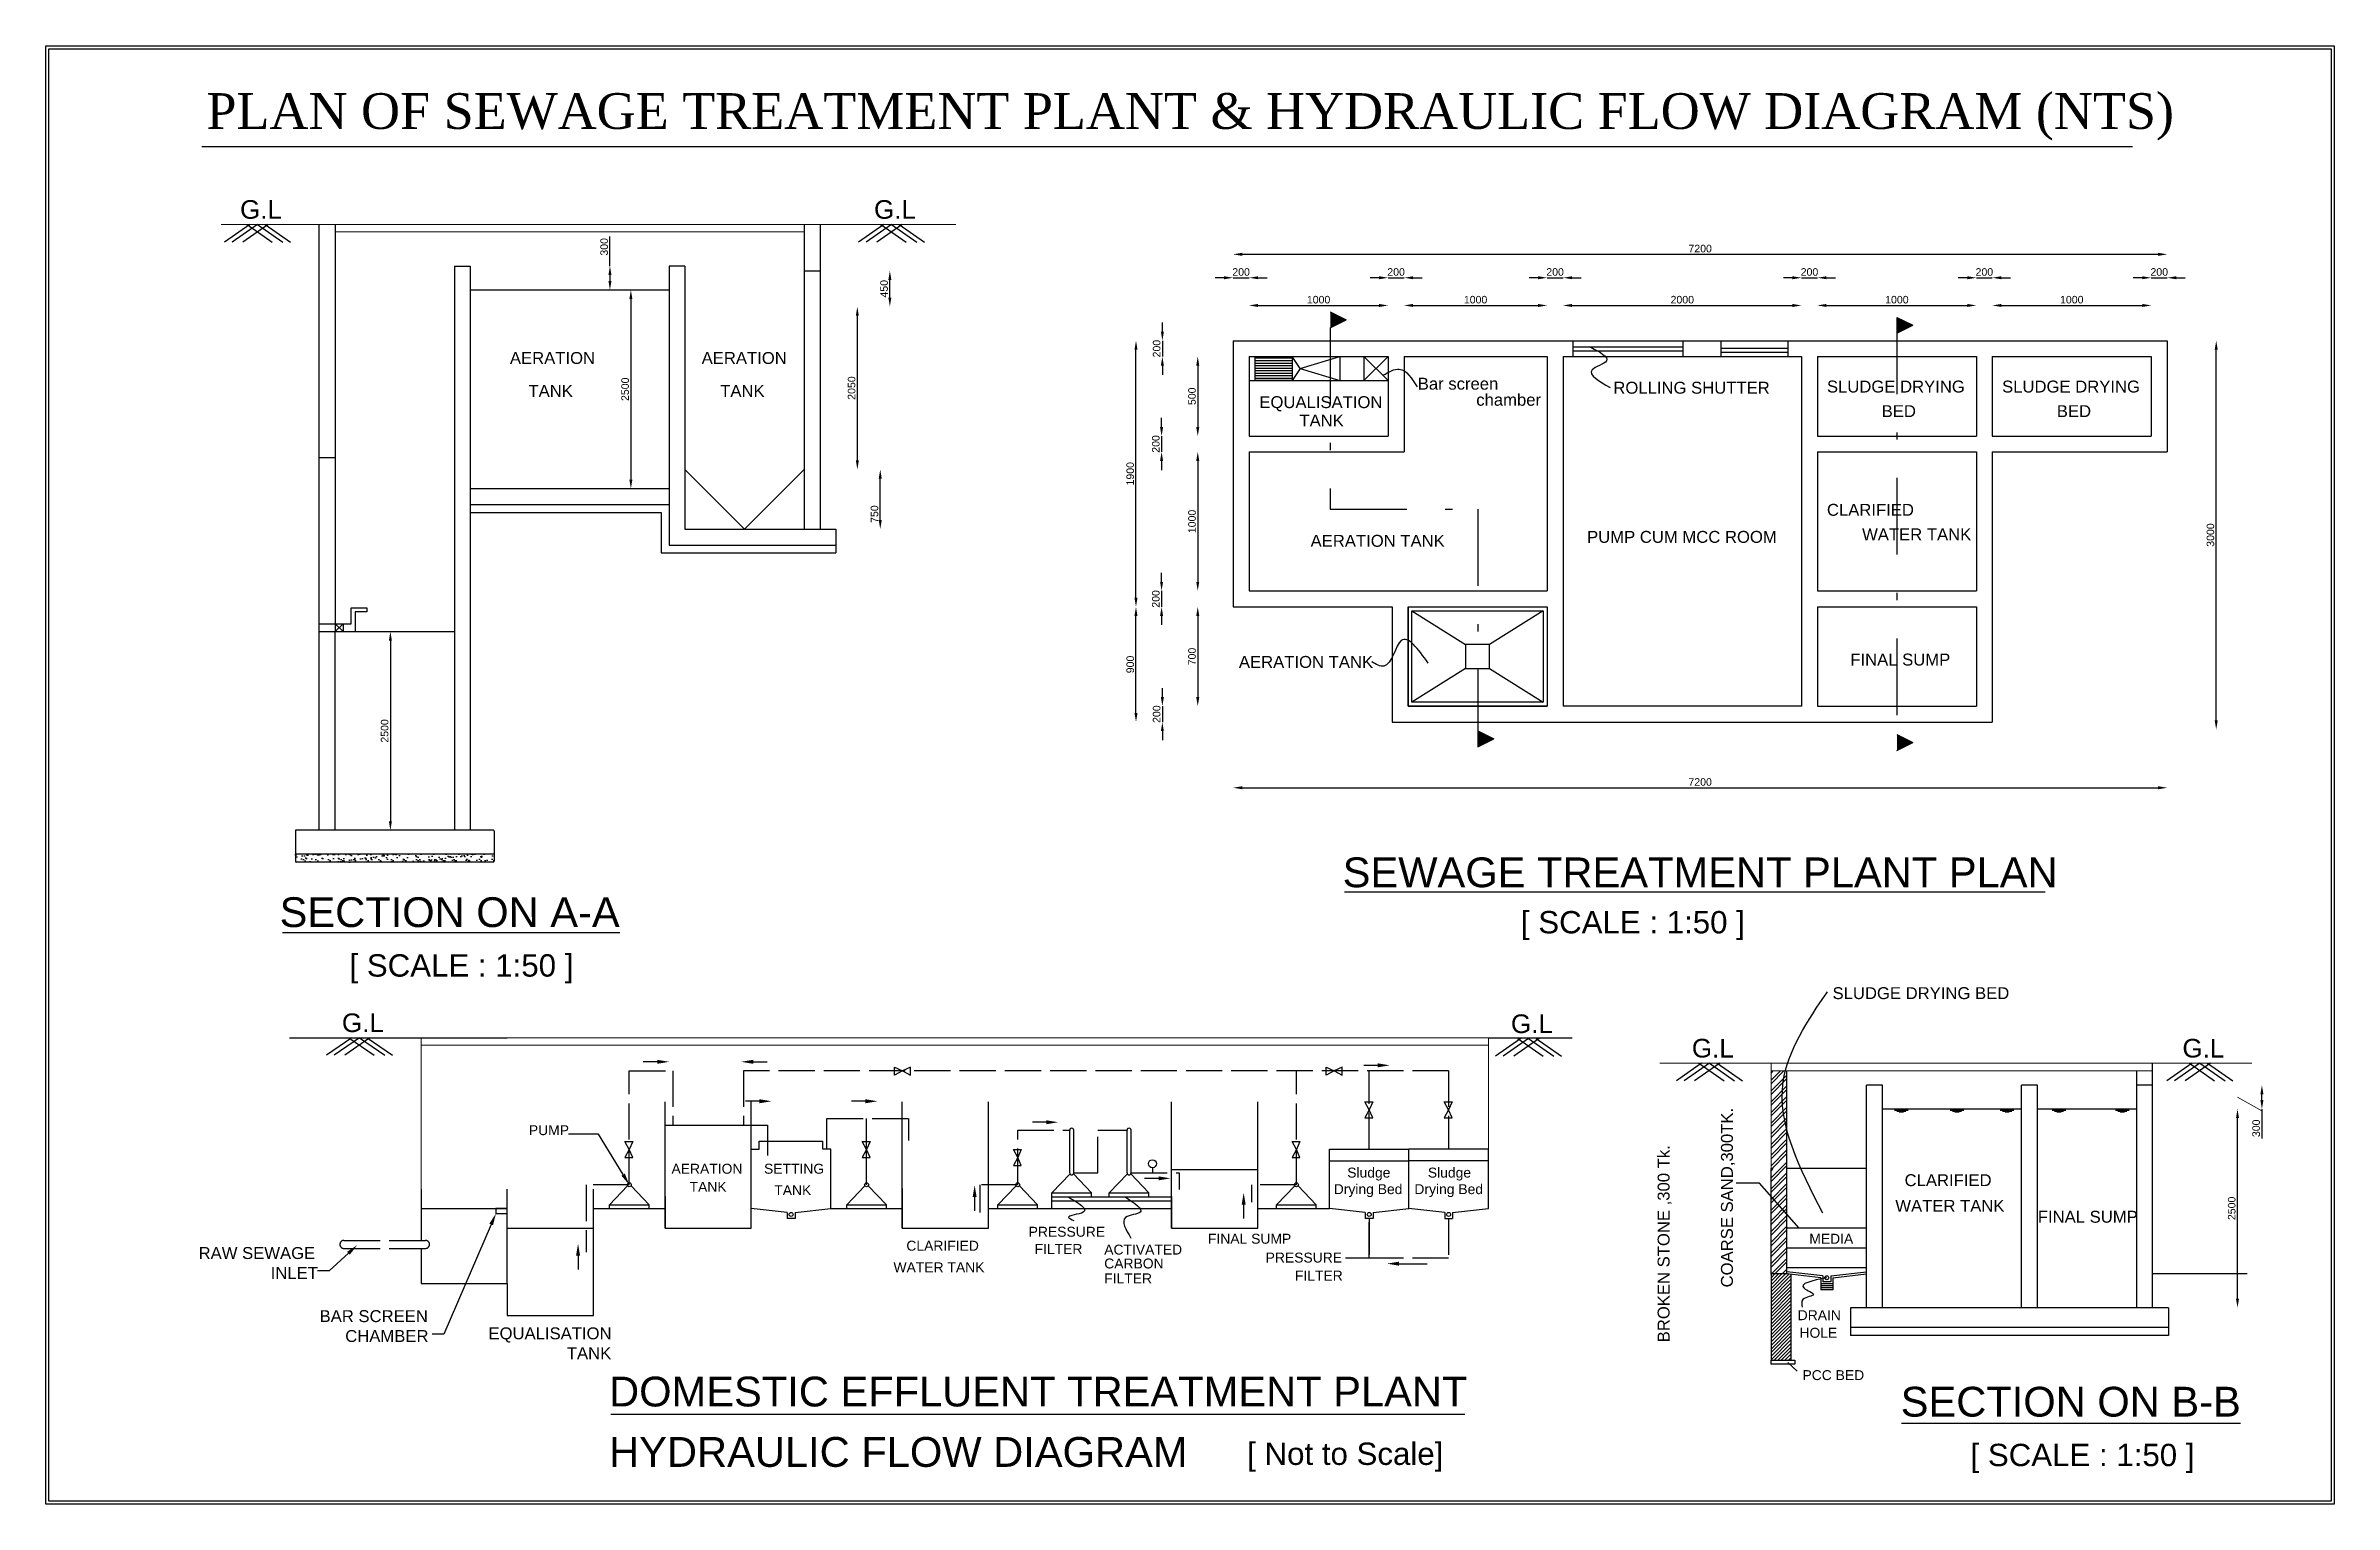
# Model space of a CAD drawing. Header units: metres. Extents: x 3396 to 3562, y 2179 to 2331.
# Drawn here: x 3463.46 to 3495.23, y 2230.95 to 2251.2 of the extents above; entities that cross this region are included whole.
import ezdxf

# ---------------------------------------------------------------- set-up
doc = ezdxf.new("R2010")
doc.units = ezdxf.units.M
doc.header["$PDMODE"] = 34
doc.linetypes.add('ACAD_ISO02W100', pattern=[15, 12, -3])
doc.linetypes.add('DASHDOTX2', pattern=[50.8, 25.4, -12.7, 0, -12.7])
doc.layers.add('text', color=7, linetype='Continuous', lineweight=5)
doc.styles.add('2', font='arial.ttf')
doc.styles.get("Standard").update_dxf_attribs({"font": 'arial.ttf'})
doc.styles.add('TIMES', font='times.ttf')
doc.dimstyles.new('ISO-25', dxfattribs={"dimtxt": 2.5, "dimasz": 2.5, "dimexe": 1.25, "dimexo": 0.625, "dimtad": 1, "dimtxsty": 'Standard', "dimcen": 2.5, "dimadec": 0, "dimazin": 0, "dimtfac": 1, "dimtmove": 0, "dimatfit": 3, "dimfxl": 0, "dimarcsym": 0})

# ---------------------------------------------------------------- blocks, each defined once
blk = doc.blocks.new('*D172')
at = {"color": 0, "lineweight": -2}
blk.add_line((53094.52, -911.53), (53094.52, -851.7), dxfattribs=at)
at = {"color": 0, "ltscale": 2}
for points in [[(53095.02, -851.7), (53094.02, -851.7), (53094.52, -848.7)], [(53094.02, -911.53), (53095.02, -911.53), (53094.52, -914.53)]]:
    blk.add_solid(points, dxfattribs=at)
at = {"layer": 'Defpoints', "color": 0}
for p in [(53090.93, -848.7), (53094.52, -848.7), (53090.93, -914.53)]:
    blk.add_point(p, dxfattribs=at)
at = {"color": 0, "lineweight": 25, "ltscale": 2, "insert": (53092.62, -881.61), "char_height": 2.5, "attachment_point": 5, "rotation": 90}
blk.add_mtext('2500', dxfattribs=at)
blk = doc.blocks.new('*D173')
at = {"color": 0, "lineweight": -2}
for p, q in [((53102.61, -845.7), (53102.61, -843.8)), ((53102.61, -848.7), (53102.61, -858.46))]:
    blk.add_line(p, q, dxfattribs=at)
at = {"color": 0, "ltscale": 2}
for points in [[(53103.11, -843.8), (53102.11, -843.8), (53102.61, -840.8)], [(53102.11, -845.7), (53103.11, -845.7), (53102.61, -848.7)]]:
    blk.add_solid(points, dxfattribs=at)
at = {"layer": 'Defpoints', "color": 0}
for p in [(53090.93, -840.8), (53102.61, -840.8), (53090.93, -848.7)]:
    blk.add_point(p, dxfattribs=at)
at = {"color": 0, "lineweight": 25, "ltscale": 2, "insert": (53100.71, -855.08), "char_height": 2.5, "attachment_point": 5, "rotation": 90}
blk.add_mtext('300', dxfattribs=at)
blk = doc.blocks.new('*D174')
at = {"color": 0, "lineweight": -2}
for p, q in [((52758.83, -573.22), (52755.83, -573.22)), ((52761.83, -573.22), (52767.1, -573.22)), ((52770.1, -573.22), (52773.1, -573.22))]:
    blk.add_line(p, q, dxfattribs=at)
at = {"color": 0, "ltscale": 2}
for points in [[(52758.83, -573.72), (52758.83, -572.72), (52761.83, -573.22)], [(52770.1, -572.72), (52770.1, -573.72), (52767.1, -573.22)]]:
    blk.add_solid(points, dxfattribs=at)
at = {"layer": 'Defpoints', "color": 0}
for p in [(52767.1, -573.22), (52761.83, -587.95), (52767.1, -588.16)]:
    blk.add_point(p, dxfattribs=at)
at = {"color": 0, "lineweight": 25, "ltscale": 2, "insert": (52764.47, -571.32), "char_height": 2.5, "attachment_point": 5}
blk.add_mtext('200', dxfattribs=at)
blk = doc.blocks.new('*D175')
at = {"color": 0, "lineweight": -2}
blk.add_line((52637.35, -633.77), (52637.35, -585.79), dxfattribs=at)
at = {"color": 0, "ltscale": 2}
for points in [[(52637.85, -585.79), (52636.85, -585.79), (52637.35, -582.79)], [(52636.85, -633.77), (52637.85, -633.77), (52637.35, -636.77)]]:
    blk.add_solid(points, dxfattribs=at)
at = {"layer": 'Defpoints', "color": 0}
for p in [(52632.1, -582.79), (52637.35, -582.79), (52632.1, -636.77)]:
    blk.add_point(p, dxfattribs=at)
at = {"color": 0, "lineweight": 25, "ltscale": 2, "insert": (52635.45, -609.78), "char_height": 2.5, "attachment_point": 5, "rotation": 90}
blk.add_mtext('2050', dxfattribs=at)
blk = doc.blocks.new('*D176')
at = {"color": 0, "lineweight": -2}
blk.add_line((52562.34, -580.26), (52562.34, -640.09), dxfattribs=at)
at = {"color": 0, "ltscale": 2}
for points in [[(52562.84, -580.26), (52561.84, -580.26), (52562.34, -577.26)], [(52561.84, -640.09), (52562.84, -640.09), (52562.34, -643.09)]]:
    blk.add_solid(points, dxfattribs=at)
at = {"layer": 'Defpoints', "color": 0}
for p in [(52580.75, -577.26), (52562.34, -643.09), (52580.75, -643.09)]:
    blk.add_point(p, dxfattribs=at)
at = {"color": 0, "lineweight": 25, "ltscale": 2, "insert": (52560.44, -610.18), "char_height": 2.5, "attachment_point": 5, "rotation": 90}
blk.add_mtext('2500', dxfattribs=at)
blk = doc.blocks.new('*D177')
at = {"color": 0, "lineweight": -2}
blk.add_line((52764.83, -742.23), (53068.23, -742.23), dxfattribs=at)
at = {"color": 0, "ltscale": 2}
for points in [[(52764.83, -741.73), (52764.83, -742.73), (52761.83, -742.23)], [(53068.23, -742.73), (53068.23, -741.73), (53071.23, -742.23)]]:
    blk.add_solid(points, dxfattribs=at)
at = {"layer": 'Defpoints', "color": 0}
for p in [(53071.23, -742.23), (52761.83, -745.91), (53071.23, -745.91)]:
    blk.add_point(p, dxfattribs=at)
at = {"color": 0, "lineweight": 25, "ltscale": 2, "insert": (52916.53, -740.33), "char_height": 2.5, "attachment_point": 5}
blk.add_mtext('7200', dxfattribs=at)
blk = doc.blocks.new('*D178')
at = {"color": 0, "lineweight": -2}
blk.add_line((52821.45, -582.4), (52862.84, -582.4), dxfattribs=at)
at = {"color": 0, "ltscale": 2}
for points in [[(52821.45, -581.9), (52821.45, -582.9), (52818.45, -582.4)], [(52862.84, -582.9), (52862.84, -581.9), (52865.84, -582.4)]]:
    blk.add_solid(points, dxfattribs=at)
at = {"layer": 'Defpoints', "color": 0}
for p in [(52865.84, -582.4), (52818.45, -588.16), (52865.84, -588.16)]:
    blk.add_point(p, dxfattribs=at)
at = {"color": 0, "lineweight": 25, "ltscale": 2, "insert": (52842.14, -580.5), "char_height": 2.5, "attachment_point": 5}
blk.add_mtext('1000', dxfattribs=at)
blk = doc.blocks.new('*D179')
at = {"color": 0, "lineweight": -2}
blk.add_line((52750.11, -685.28), (52750.11, -712.2), dxfattribs=at)
at = {"color": 0, "ltscale": 2}
for points in [[(52750.61, -685.28), (52749.61, -685.28), (52750.11, -682.28)], [(52749.61, -712.2), (52750.61, -712.2), (52750.11, -715.2)]]:
    blk.add_solid(points, dxfattribs=at)
at = {"layer": 'Defpoints', "color": 0}
for p in [(52753.18, -682.28), (52750.11, -715.2), (52753.43, -715.2)]:
    blk.add_point(p, dxfattribs=at)
at = {"color": 0, "lineweight": 25, "ltscale": 2, "insert": (52748.21, -698.74), "char_height": 2.5, "attachment_point": 5, "rotation": 90}
blk.add_mtext('700', dxfattribs=at)
blk = doc.blocks.new('*D180')
at = {"color": 0, "lineweight": -2}
blk.add_line((52729.65, -717.46), (52729.65, -685.28), dxfattribs=at)
at = {"color": 0, "ltscale": 2}
for points in [[(52730.15, -685.28), (52729.15, -685.28), (52729.65, -682.28)], [(52729.15, -717.46), (52730.15, -717.46), (52729.65, -720.46)]]:
    blk.add_solid(points, dxfattribs=at)
at = {"layer": 'Defpoints', "color": 0}
for p in [(52729.65, -682.28), (52733.69, -682.28), (52733.69, -720.46)]:
    blk.add_point(p, dxfattribs=at)
at = {"color": 0, "lineweight": 25, "ltscale": 2, "insert": (52727.75, -701.37), "char_height": 2.5, "attachment_point": 5, "rotation": 90}
blk.add_mtext('900', dxfattribs=at)
blk = doc.blocks.new('*D181')
at = {"color": 0, "lineweight": -2}
blk.add_line((52729.65, -679.28), (52729.65, -597.07), dxfattribs=at)
at = {"color": 0, "ltscale": 2}
for points in [[(52730.15, -597.07), (52729.15, -597.07), (52729.65, -594.07)], [(52729.15, -679.28), (52730.15, -679.28), (52729.65, -682.28)]]:
    blk.add_solid(points, dxfattribs=at)
at = {"layer": 'Defpoints', "color": 0}
for p in [(52729.65, -594.07), (52733.69, -594.07), (52733.69, -682.28)]:
    blk.add_point(p, dxfattribs=at)
at = {"color": 0, "lineweight": 25, "ltscale": 2, "insert": (52727.75, -638.18), "char_height": 2.5, "attachment_point": 5, "rotation": 90}
blk.add_mtext('1900', dxfattribs=at)
blk = doc.blocks.new('*D182')
at = {"color": 0, "lineweight": -2}
blk.add_line((52482.67, -693.49), (52482.67, -753.32), dxfattribs=at)
at = {"color": 0, "ltscale": 2}
for points in [[(52483.17, -693.49), (52482.17, -693.49), (52482.67, -690.49)], [(52482.17, -753.32), (52483.17, -753.32), (52482.67, -756.32)]]:
    blk.add_solid(points, dxfattribs=at)
at = {"layer": 'Defpoints', "color": 0}
for p in [(52497.72, -690.49), (52482.67, -756.32), (52497.72, -756.32)]:
    blk.add_point(p, dxfattribs=at)
at = {"color": 0, "lineweight": 25, "ltscale": 2, "insert": (52480.77, -723.4), "char_height": 2.5, "attachment_point": 5, "rotation": 90}
blk.add_mtext('2500', dxfattribs=at)
blk = doc.blocks.new('*D183')
at = {"color": 0, "lineweight": -2}
for p, q in [((52738.39, -712.2), (52738.39, -709.2)), ((52738.39, -715.2), (52738.39, -720.46)), ((52738.39, -723.46), (52738.39, -726.46))]:
    blk.add_line(p, q, dxfattribs=at)
at = {"color": 0, "ltscale": 2}
for points in [[(52737.89, -712.2), (52738.89, -712.2), (52738.39, -715.2)], [(52738.89, -723.46), (52737.89, -723.46), (52738.39, -720.46)]]:
    blk.add_solid(points, dxfattribs=at)
at = {"layer": 'Defpoints', "color": 0}
for p in [(52753.43, -715.2), (52738.39, -720.46), (52753.43, -720.46)]:
    blk.add_point(p, dxfattribs=at)
at = {"color": 0, "lineweight": 25, "ltscale": 2, "insert": (52736.49, -717.83), "char_height": 2.5, "attachment_point": 5, "rotation": 90}
blk.add_mtext('200', dxfattribs=at)
blk = doc.blocks.new('*D184')
at = {"color": 0, "lineweight": -2}
blk.add_line((52750.11, -602.34), (52750.11, -622.67), dxfattribs=at)
at = {"color": 0, "ltscale": 2}
for points in [[(52750.61, -602.34), (52749.61, -602.34), (52750.11, -599.34)], [(52749.61, -622.67), (52750.61, -622.67), (52750.11, -625.67)]]:
    blk.add_solid(points, dxfattribs=at)
at = {"layer": 'Defpoints', "color": 0}
for p in [(52753.38, -599.34), (52750.11, -625.67), (52753.18, -625.67)]:
    blk.add_point(p, dxfattribs=at)
at = {"color": 0, "lineweight": 25, "ltscale": 2, "insert": (52748.21, -612.5), "char_height": 2.5, "attachment_point": 5, "rotation": 90}
blk.add_mtext('500', dxfattribs=at)
blk = doc.blocks.new('*D185')
at = {"color": 0, "lineweight": -2}
blk.add_line((52644.94, -653.52), (52644.94, -639.77), dxfattribs=at)
at = {"color": 0, "ltscale": 2}
for points in [[(52645.44, -639.77), (52644.44, -639.77), (52644.94, -636.77)], [(52644.44, -653.52), (52645.44, -653.52), (52644.94, -656.52)]]:
    blk.add_solid(points, dxfattribs=at)
at = {"layer": 'Defpoints', "color": 0}
for p in [(52632.1, -636.77), (52644.94, -636.77), (52632.1, -656.52)]:
    blk.add_point(p, dxfattribs=at)
at = {"color": 0, "lineweight": 25, "ltscale": 2, "insert": (52643.04, -651.55), "char_height": 2.5, "attachment_point": 5, "rotation": 90}
blk.add_mtext('750', dxfattribs=at)
blk = doc.blocks.new('*D186')
at = {"color": 0, "lineweight": -2}
blk.add_line((52750.11, -633.93), (52750.11, -674.02), dxfattribs=at)
at = {"color": 0, "ltscale": 2}
for points in [[(52750.61, -633.93), (52749.61, -633.93), (52750.11, -630.93)], [(52749.61, -674.02), (52750.61, -674.02), (52750.11, -677.02)]]:
    blk.add_solid(points, dxfattribs=at)
at = {"layer": 'Defpoints', "color": 0}
for p in [(52753.18, -630.93), (52750.11, -677.02), (52753.18, -677.02)]:
    blk.add_point(p, dxfattribs=at)
at = {"color": 0, "lineweight": 25, "ltscale": 2, "insert": (52748.21, -653.98), "char_height": 2.5, "attachment_point": 5, "rotation": 90}
blk.add_mtext('1000', dxfattribs=at)
blk = doc.blocks.new('*D187')
at = {"color": 0, "lineweight": -2}
blk.add_line((52770.1, -582.4), (52810.18, -582.4), dxfattribs=at)
at = {"color": 0, "ltscale": 2}
for points in [[(52770.1, -581.9), (52770.1, -582.9), (52767.1, -582.4)], [(52810.18, -582.9), (52810.18, -581.9), (52813.18, -582.4)]]:
    blk.add_solid(points, dxfattribs=at)
at = {"layer": 'Defpoints', "color": 0}
for p in [(52813.18, -582.4), (52767.1, -588.16), (52813.18, -588.16)]:
    blk.add_point(p, dxfattribs=at)
at = {"color": 0, "lineweight": 25, "ltscale": 2, "insert": (52790.14, -580.5), "char_height": 2.5, "attachment_point": 5}
blk.add_mtext('1000', dxfattribs=at)
blk = doc.blocks.new('*D188')
at = {"color": 0, "lineweight": -2}
blk.add_line((53087.47, -719.9), (53087.47, -597.07), dxfattribs=at)
at = {"color": 0, "ltscale": 2}
for points in [[(53087.97, -597.07), (53086.97, -597.07), (53087.47, -594.07)], [(53086.97, -719.9), (53087.97, -719.9), (53087.47, -722.9)]]:
    blk.add_solid(points, dxfattribs=at)
at = {"layer": 'Defpoints', "color": 0}
for p in [(53087.47, -594.07), (53091.51, -594.07), (53091.51, -722.9)]:
    blk.add_point(p, dxfattribs=at)
at = {"color": 0, "lineweight": 25, "ltscale": 2, "insert": (53085.57, -658.48), "char_height": 2.5, "attachment_point": 5, "rotation": 90}
blk.add_mtext('3000', dxfattribs=at)
blk = doc.blocks.new('*D189')
at = {"color": 0, "lineweight": -2}
blk.add_line((53016.3, -582.4), (53062.97, -582.4), dxfattribs=at)
at = {"color": 0, "ltscale": 2}
for points in [[(53016.3, -581.9), (53016.3, -582.9), (53013.3, -582.4)], [(53062.97, -582.9), (53062.97, -581.9), (53065.97, -582.4)]]:
    blk.add_solid(points, dxfattribs=at)
at = {"layer": 'Defpoints', "color": 0}
for p in [(53065.97, -582.4), (53013.3, -588.16), (53065.97, -588.16)]:
    blk.add_point(p, dxfattribs=at)
at = {"color": 0, "lineweight": 25, "ltscale": 2, "insert": (53039.63, -580.5), "char_height": 2.5, "attachment_point": 5}
blk.add_mtext('1000', dxfattribs=at)
blk = doc.blocks.new('*D190')
at = {"color": 0, "lineweight": -2}
blk.add_line((52874.11, -582.4), (52947.11, -582.4), dxfattribs=at)
at = {"color": 0, "ltscale": 2}
for points in [[(52874.11, -581.9), (52874.11, -582.9), (52871.11, -582.4)], [(52947.11, -582.9), (52947.11, -581.9), (52950.11, -582.4)]]:
    blk.add_solid(points, dxfattribs=at)
at = {"layer": 'Defpoints', "color": 0}
for p in [(52950.11, -582.4), (52871.11, -588.16), (52950.11, -588.16)]:
    blk.add_point(p, dxfattribs=at)
at = {"color": 0, "lineweight": 25, "ltscale": 2, "insert": (52910.61, -580.5), "char_height": 2.5, "attachment_point": 5}
blk.add_mtext('2000', dxfattribs=at)
blk = doc.blocks.new('*D191')
at = {"color": 0, "lineweight": -2}
blk.add_line((52958.37, -582.4), (53005.04, -582.4), dxfattribs=at)
at = {"color": 0, "ltscale": 2}
for points in [[(52958.37, -581.9), (52958.37, -582.9), (52955.37, -582.4)], [(53005.04, -582.9), (53005.04, -581.9), (53008.04, -582.4)]]:
    blk.add_solid(points, dxfattribs=at)
at = {"layer": 'Defpoints', "color": 0}
for p in [(53008.04, -582.4), (52955.37, -588.16), (53008.04, -588.16)]:
    blk.add_point(p, dxfattribs=at)
at = {"color": 0, "lineweight": 25, "ltscale": 2, "insert": (52981.7, -580.5), "char_height": 2.5, "attachment_point": 5}
blk.add_mtext('1000', dxfattribs=at)
blk = doc.blocks.new('*D192')
at = {"color": 0, "lineweight": -2}
blk.add_line((52764.83, -565.46), (53068.23, -565.46), dxfattribs=at)
at = {"color": 0, "ltscale": 2}
for points in [[(52764.83, -564.96), (52764.83, -565.96), (52761.83, -565.46)], [(53068.23, -565.96), (53068.23, -564.96), (53071.23, -565.46)]]:
    blk.add_solid(points, dxfattribs=at)
at = {"layer": 'Defpoints', "color": 0}
for p in [(53071.23, -565.46), (52761.83, -569.14), (53071.23, -569.14)]:
    blk.add_point(p, dxfattribs=at)
at = {"color": 0, "lineweight": 25, "ltscale": 2, "insert": (52916.53, -563.56), "char_height": 2.5, "attachment_point": 5}
blk.add_mtext('7200', dxfattribs=at)
blk = doc.blocks.new('*D193')
at = {"color": 0, "lineweight": -2}
blk.add_line((52648.12, -579.79), (52648.12, -573.94), dxfattribs=at)
at = {"color": 0, "ltscale": 2}
for points in [[(52648.62, -573.94), (52647.62, -573.94), (52648.12, -570.94)], [(52647.62, -579.79), (52648.62, -579.79), (52648.12, -582.79)]]:
    blk.add_solid(points, dxfattribs=at)
at = {"layer": 'Defpoints', "color": 0}
for p in [(52632.1, -570.94), (52648.12, -570.94), (52632.1, -582.79)]:
    blk.add_point(p, dxfattribs=at)
at = {"color": 0, "lineweight": 25, "ltscale": 2, "insert": (52646.22, -576.87), "char_height": 2.5, "attachment_point": 5, "rotation": 90}
blk.add_mtext('450', dxfattribs=at)
blk = doc.blocks.new('*D194')
at = {"color": 0, "lineweight": -2}
for p, q in [((52555.4, -569.36), (52555.4, -559.6)), ((52555.4, -572.36), (52555.4, -574.26))]:
    blk.add_line(p, q, dxfattribs=at)
at = {"color": 0, "ltscale": 2}
for points in [[(52555.9, -572.36), (52554.9, -572.36), (52555.4, -569.36)], [(52554.9, -574.26), (52555.9, -574.26), (52555.4, -577.26)]]:
    blk.add_solid(points, dxfattribs=at)
at = {"layer": 'Defpoints', "color": 0}
for p in [(52580.75, -569.36), (52555.4, -577.26), (52580.75, -577.26)]:
    blk.add_point(p, dxfattribs=at)
at = {"color": 0, "lineweight": 25, "ltscale": 2, "insert": (52553.49, -562.98), "char_height": 2.5, "attachment_point": 5, "rotation": 90}
blk.add_mtext('300', dxfattribs=at)
blk = doc.blocks.new('*D195')
at = {"color": 0, "lineweight": -2}
for p, q in [((52738.13, -674.02), (52738.13, -671.02)), ((52738.13, -677.02), (52738.13, -682.28)), ((52738.13, -685.28), (52738.13, -688.28))]:
    blk.add_line(p, q, dxfattribs=at)
at = {"color": 0, "ltscale": 2}
for points in [[(52737.63, -674.02), (52738.63, -674.02), (52738.13, -677.02)], [(52738.63, -685.28), (52737.63, -685.28), (52738.13, -682.28)]]:
    blk.add_solid(points, dxfattribs=at)
at = {"layer": 'Defpoints', "color": 0}
for p in [(52753.18, -677.02), (52738.13, -682.28), (52753.18, -682.28)]:
    blk.add_point(p, dxfattribs=at)
at = {"color": 0, "lineweight": 25, "ltscale": 2, "insert": (52736.23, -679.65), "char_height": 2.5, "attachment_point": 5, "rotation": 90}
blk.add_mtext('200', dxfattribs=at)
blk = doc.blocks.new('*D196')
at = {"color": 0, "lineweight": -2}
for p, q in [((52738.13, -622.67), (52738.13, -619.67)), ((52738.13, -625.67), (52738.13, -630.93)), ((52738.13, -633.93), (52738.13, -636.93))]:
    blk.add_line(p, q, dxfattribs=at)
at = {"color": 0, "ltscale": 2}
for points in [[(52737.63, -622.67), (52738.63, -622.67), (52738.13, -625.67)], [(52738.63, -633.93), (52737.63, -633.93), (52738.13, -630.93)]]:
    blk.add_solid(points, dxfattribs=at)
at = {"layer": 'Defpoints', "color": 0}
for p in [(52753.18, -625.67), (52738.13, -630.93), (52753.18, -630.93)]:
    blk.add_point(p, dxfattribs=at)
at = {"color": 0, "lineweight": 25, "ltscale": 2, "insert": (52736.23, -628.3), "char_height": 2.5, "attachment_point": 5, "rotation": 90}
blk.add_mtext('200', dxfattribs=at)
blk = doc.blocks.new('*D197')
at = {"color": 0, "lineweight": -2}
for p, q in [((52738.39, -591.07), (52738.39, -588.07)), ((52738.39, -594.07), (52738.39, -599.34)), ((52738.39, -602.34), (52738.39, -605.34))]:
    blk.add_line(p, q, dxfattribs=at)
at = {"color": 0, "ltscale": 2}
for points in [[(52737.89, -591.07), (52738.89, -591.07), (52738.39, -594.07)], [(52738.89, -602.34), (52737.89, -602.34), (52738.39, -599.34)]]:
    blk.add_solid(points, dxfattribs=at)
at = {"layer": 'Defpoints', "color": 0}
for p in [(52753.43, -594.07), (52738.39, -599.34), (52753.43, -599.34)]:
    blk.add_point(p, dxfattribs=at)
at = {"color": 0, "lineweight": 25, "ltscale": 2, "insert": (52736.49, -596.7), "char_height": 2.5, "attachment_point": 5, "rotation": 90}
blk.add_mtext('200', dxfattribs=at)
blk = doc.blocks.new('*D198')
at = {"color": 0, "lineweight": -2}
for p, q in [((52810.18, -573.22), (52807.18, -573.22)), ((52813.18, -573.22), (52818.45, -573.22)), ((52821.45, -573.22), (52824.45, -573.22))]:
    blk.add_line(p, q, dxfattribs=at)
at = {"color": 0, "ltscale": 2}
for points in [[(52810.18, -573.72), (52810.18, -572.72), (52813.18, -573.22)], [(52821.45, -572.72), (52821.45, -573.72), (52818.45, -573.22)]]:
    blk.add_solid(points, dxfattribs=at)
at = {"layer": 'Defpoints', "color": 0}
for p in [(52818.45, -573.22), (52813.18, -587.95), (52818.45, -588.16)]:
    blk.add_point(p, dxfattribs=at)
at = {"color": 0, "lineweight": 25, "ltscale": 2, "insert": (52815.81, -571.32), "char_height": 2.5, "attachment_point": 5}
blk.add_mtext('200', dxfattribs=at)
blk = doc.blocks.new('*D199')
at = {"color": 0, "lineweight": -2}
for p, q in [((52862.84, -573.22), (52859.84, -573.22)), ((52865.84, -573.22), (52871.11, -573.22)), ((52874.11, -573.22), (52877.11, -573.22))]:
    blk.add_line(p, q, dxfattribs=at)
at = {"color": 0, "ltscale": 2}
for points in [[(52862.84, -573.72), (52862.84, -572.72), (52865.84, -573.22)], [(52874.11, -572.72), (52874.11, -573.72), (52871.11, -573.22)]]:
    blk.add_solid(points, dxfattribs=at)
at = {"layer": 'Defpoints', "color": 0}
for p in [(52871.11, -573.22), (52865.84, -587.95), (52871.11, -588.16)]:
    blk.add_point(p, dxfattribs=at)
at = {"color": 0, "lineweight": 25, "ltscale": 2, "insert": (52868.48, -571.32), "char_height": 2.5, "attachment_point": 5}
blk.add_mtext('200', dxfattribs=at)
blk = doc.blocks.new('*D200')
at = {"color": 0, "lineweight": -2}
for p, q in [((52947.11, -573.22), (52944.11, -573.22)), ((52950.11, -573.22), (52955.37, -573.22)), ((52958.37, -573.22), (52961.37, -573.22))]:
    blk.add_line(p, q, dxfattribs=at)
at = {"color": 0, "ltscale": 2}
for points in [[(52947.11, -573.72), (52947.11, -572.72), (52950.11, -573.22)], [(52958.37, -572.72), (52958.37, -573.72), (52955.37, -573.22)]]:
    blk.add_solid(points, dxfattribs=at)
at = {"layer": 'Defpoints', "color": 0}
for p in [(52955.37, -573.22), (52950.11, -587.95), (52955.37, -588.16)]:
    blk.add_point(p, dxfattribs=at)
at = {"color": 0, "lineweight": 25, "ltscale": 2, "insert": (52952.74, -571.32), "char_height": 2.5, "attachment_point": 5}
blk.add_mtext('200', dxfattribs=at)
blk = doc.blocks.new('*D201')
at = {"color": 0, "lineweight": -2}
for p, q in [((53005.04, -573.22), (53002.04, -573.22)), ((53008.04, -573.22), (53013.3, -573.22)), ((53016.3, -573.22), (53019.3, -573.22))]:
    blk.add_line(p, q, dxfattribs=at)
at = {"color": 0, "ltscale": 2}
for points in [[(53005.04, -573.72), (53005.04, -572.72), (53008.04, -573.22)], [(53016.3, -572.72), (53016.3, -573.72), (53013.3, -573.22)]]:
    blk.add_solid(points, dxfattribs=at)
at = {"layer": 'Defpoints', "color": 0}
for p in [(53013.3, -573.22), (53008.04, -587.95), (53013.3, -588.16)]:
    blk.add_point(p, dxfattribs=at)
at = {"color": 0, "lineweight": 25, "ltscale": 2, "insert": (53010.67, -571.32), "char_height": 2.5, "attachment_point": 5}
blk.add_mtext('200', dxfattribs=at)
blk = doc.blocks.new('*D202')
at = {"color": 0, "lineweight": -2}
for p, q in [((53062.97, -573.22), (53059.97, -573.22)), ((53065.97, -573.22), (53071.23, -573.22)), ((53074.23, -573.22), (53077.23, -573.22))]:
    blk.add_line(p, q, dxfattribs=at)
at = {"color": 0, "ltscale": 2}
for points in [[(53062.97, -573.72), (53062.97, -572.72), (53065.97, -573.22)], [(53074.23, -572.72), (53074.23, -573.72), (53071.23, -573.22)]]:
    blk.add_solid(points, dxfattribs=at)
at = {"layer": 'Defpoints', "color": 0}
for p in [(53071.23, -573.22), (53065.97, -587.95), (53071.23, -588.16)]:
    blk.add_point(p, dxfattribs=at)
at = {"color": 0, "lineweight": 25, "ltscale": 2, "insert": (53068.6, -571.32), "char_height": 2.5, "attachment_point": 5}
blk.add_mtext('200', dxfattribs=at)
blk = doc.blocks.new('FHTRT')
at = {"lineweight": 25}
for points in [[(52799.279, -587.202), (52794.013, -584.568), (52794.013, -589.835)], [(52986.971, -588.98), (52981.704, -586.347), (52981.704, -591.614)], [(52848.191, -726.025), (52842.925, -723.392), (52842.925, -728.659)], [(52986.971, -727.195), (52981.704, -724.562), (52981.704, -729.828)]]:
    blk.add_hatch(color=256, dxfattribs=at).paths.add_polyline_path(points)
h = blk.add_hatch(dxfattribs=at)
h.set_pattern_fill('LINE', color=11, scale=7.935716, style=0)
h.set_pattern_definition([(0, (52214.0889, -1121.9384), (0, 0.8360414), [])])
h.paths.add_polyline_path([(52781.42, -599.336), (52769.179, -599.336), (52769.179, -607.236), (52781.42, -607.236)])
h = blk.add_hatch(dxfattribs=at)
h.set_pattern_fill('AR-SAND', color=256, scale=1.587143, style=0)
h.set_pattern_definition([(37.5, (52513.4141, -814.8723), (-0.084264, 2.577447), [0, -2.03325, 0, -2.27403, 0, -2.17371]), (7.5, (52513.414, -814.8723), (2.36737, 3.77509), [0, -1.096886, 0, -1.832603, 0, -0.702275]), (327.5, (52511.7688, -814.8723), (4.165684, 0.00757), [0, -0.668833, 0, -2.4078, 0, -3.143516]), (317.5, (52511.7688, -814.8723), (4.0212, 1.17404), [0, -0.334417, 0, -1.578446, 0, -1.80585])])
edge = h.paths.add_edge_path()
edge.add_line((52517.042, -764.219), (52451.475, -764.219))
edge.add_ellipse((52451.475, -763.956), major_axis=(-0.186, 0.186), ratio=1, start_angle=45, end_angle=135, ccw=False)
edge.add_line((52451.212, -763.956), (52451.212, -766.589))
edge.add_ellipse((52451.475, -766.589), major_axis=(-0.186, 0.186), ratio=1, start_angle=45, end_angle=135)
edge.add_line((52451.475, -766.853), (52516.779, -766.853))
edge.add_ellipse((52516.779, -766.589), major_axis=(-0.186, 0.186), ratio=1, start_angle=135, end_angle=225)
edge.add_line((52517.042, -766.589), (52517.042, -764.219))
h = blk.add_hatch(dxfattribs=at)
h.set_pattern_fill('ANSI31', color=11, scale=7.935716, style=0)
h.set_pattern_definition([(45, (52174.1372, -977.6714), (-0.5911705, 0.5911705), [])])
h.paths.add_polyline_path([(52940.017, -931.941), (52946.6, -931.941), (52946.6, -903.489), (52945.283, -903.343), (52940.017, -903.343)])
for p, q in [((52420.239, -529.735), (53059.702, -529.735)), ((52436.119, -555.538), (52427.741, -561.376)), ((52438.677, -555.538), (52430.299, -561.376)), ((52442.178, -555.538), (52433.8, -561.376)), ((52435.176, -555.538), (52443.554, -561.376)), ((52438.677, -555.538), (52447.055, -561.376)), ((52441.236, -555.538), (52449.614, -561.376)), ((52459.112, -687.857), (52459.112, -555.538)), ((52464.378, -555.538), (52464.378, -687.857)), ((52619.737, -555.538), (52619.737, -656.521)), ((52625.003, -555.538), (52625.003, -656.521)), ((52646.119, -555.538), (52637.741, -561.376)), ((52648.677, -555.538), (52640.299, -561.376)), ((52652.178, -555.538), (52643.8, -561.376)), ((52645.176, -555.538), (52653.554, -561.376)), ((52648.677, -555.538), (52657.055, -561.376)), ((52651.236, -555.538), (52659.614, -561.376)), ((52503.876, -569.362), (52503.876, -756.32)), ((52503.876, -569.362), (52509.142, -569.362)), ((52509.142, -569.362), (52509.142, -756.32)), ((52574.972, -569.362), (52574.972, -661.788)), ((52580.239, -569.362), (52574.972, -569.362)), ((52580.239, -569.362), (52580.239, -656.521)), ((52619.737, -570.942), (52625.003, -570.942)), ((52509.142, -577.262), (52574.972, -577.262)), ((52794.013, -584.568), (52799.279, -587.202)), ((52794.013, -589.835), (52799.279, -587.202)), ((52981.704, -586.347), (52986.971, -588.98)), ((52981.704, -591.614), (52986.971, -588.98)), ((52761.832, -594.07), (53071.233, -594.07)), ((52761.832, -594.07), (52761.832, -682.282)), ((52874.439, -599.336), (52874.439, -594.07)), ((52910.957, -596.242), (52874.439, -596.242)), ((52910.957, -597.6), (52874.439, -597.6)), ((52910.957, -599.336), (52910.957, -594.07)), ((52923.455, -599.336), (52923.455, -594.07)), ((52923.455, -596.557), (52945.646, -596.557)), ((52923.455, -597.874), (52945.646, -597.874)), ((52945.646, -599.336), (52945.646, -594.07)), ((53071.233, -594.07), (53071.233, -630.935)), ((52767.099, -599.336), (52767.099, -625.668)), ((52767.099, -599.336), (52813.18, -599.336)), ((52769.179, -607.236), (52769.179, -599.336)), ((52769.179, -599.336), (52781.42, -599.336)), ((52784.053, -603.286), (52781.42, -599.336)), ((52781.42, -599.336), (52781.42, -607.236)), ((52784.053, -603.286), (52781.42, -607.236)), ((52784.053, -603.286), (52797.219, -599.336)), ((52784.053, -603.286), (52797.219, -607.236)), ((52797.219, -599.336), (52797.219, -607.236)), ((52805.119, -599.336), (52813.18, -607.236)), ((52805.119, -607.236), (52813.18, -599.336)), ((52805.119, -599.336), (52805.119, -607.236)), ((52813.18, -599.336), (52813.18, -625.668)), ((52818.446, -599.336), (52865.844, -599.336)), ((52818.446, -599.336), (52818.446, -630.935)), ((52865.844, -599.336), (52865.844, -677.016)), ((52871.11, -599.336), (52871.11, -715.197)), ((52871.11, -599.336), (52950.106, -599.336)), ((52950.106, -599.336), (52950.106, -715.197)), ((52955.372, -599.336), (52955.372, -625.668)), ((52955.372, -599.336), (53008.036, -599.336)), ((53008.036, -599.336), (53008.036, -625.668)), ((53013.303, -599.336), (53065.967, -599.336)), ((53013.303, -599.336), (53013.303, -625.668)), ((53065.967, -599.336), (53065.967, -625.668)), ((52767.099, -607.236), (52813.18, -607.236)), ((52781.42, -607.236), (52769.179, -607.236)), ((52767.099, -625.668), (52813.18, -625.668)), ((52955.372, -625.668), (53008.036, -625.668)), ((53013.303, -625.668), (53065.967, -625.668)), ((52459.112, -636.772), (52459.112, -632.823)), ((52459.112, -632.823), (52464.378, -632.823)), ((52767.099, -630.935), (52767.099, -677.016)), ((52767.099, -630.935), (52818.446, -630.935)), ((52955.372, -630.935), (52955.372, -677.016)), ((52955.372, -630.935), (53008.036, -630.935)), ((53008.036, -630.935), (53008.036, -677.016)), ((53013.303, -630.935), (53013.303, -720.463)), ((53013.303, -630.935), (53071.233, -630.935)), ((52509.142, -643.092), (52574.972, -643.092)), ((52599.988, -656.521), (52580.239, -636.772)), ((52599.988, -656.521), (52619.737, -636.772)), ((52509.142, -648.358), (52574.972, -648.358)), ((52509.142, -650.992), (52572.339, -650.992)), ((52572.339, -650.992), (52572.339, -664.421)), ((52572.339, -651.255), (52572.339, -661.788)), ((52580.239, -656.521), (52619.737, -656.521)), ((52619.737, -656.521), (52630.27, -656.521)), ((52630.27, -656.521), (52630.27, -664.421)), ((52572.339, -664.421), (52630.27, -664.421)), ((52574.972, -661.788), (52630.27, -661.788)), ((52767.099, -677.016), (52865.844, -677.016)), ((52955.372, -677.016), (53008.036, -677.016)), ((52459.112, -756.32), (52459.112, -687.857)), ((52459.112, -687.857), (52469.644, -687.857)), ((52464.378, -687.857), (52467.011, -690.49)), ((52467.011, -687.857), (52464.378, -690.49)), ((52464.378, -687.857), (52464.378, -690.49)), ((52464.378, -687.857), (52469.644, -687.857)), ((52467.011, -687.857), (52467.011, -690.49)), ((52469.644, -682.59), (52474.911, -682.59)), ((52469.644, -687.857), (52469.644, -682.59)), ((52470.961, -683.907), (52470.961, -689.173)), ((52474.911, -683.907), (52470.961, -683.907)), ((52470.961, -689.173), (52470.961, -690.49)), ((52474.911, -682.59), (52474.911, -683.907)), ((52761.832, -682.282), (52814.496, -682.282)), ((52814.496, -682.282), (52814.496, -720.463)), ((52819.763, -715.197), (52819.763, -682.282)), ((52819.763, -682.282), (52865.844, -682.282)), ((52819.763, -682.282), (52819.763, -715.197)), ((52819.763, -682.282), (52865.844, -682.282)), ((52821.079, -713.88), (52821.079, -683.599)), ((52821.079, -683.599), (52838.853, -694.79)), ((52821.079, -683.599), (52864.527, -683.599)), ((52864.527, -683.599), (52846.753, -694.79)), ((52864.527, -683.599), (52864.527, -713.88)), ((52865.844, -682.282), (52865.844, -715.197)), ((52865.844, -682.282), (52865.844, -715.197)), ((52955.372, -682.282), (52955.372, -715.197)), ((52955.372, -682.282), (53008.036, -682.282)), ((53008.036, -682.282), (53008.036, -715.197)), ((52459.112, -690.49), (52503.876, -690.49)), ((52464.378, -756.32), (52464.378, -690.49)), ((52838.853, -694.79), (52838.853, -702.689)), ((52846.753, -694.79), (52838.853, -694.79)), ((52846.753, -702.689), (52846.753, -694.79)), ((52838.853, -702.689), (52821.079, -713.88)), ((52838.853, -702.689), (52846.753, -702.689)), ((52846.753, -702.689), (52864.527, -713.88)), ((52819.763, -715.197), (52865.844, -715.197)), ((52865.844, -715.197), (52819.763, -715.197)), ((52864.527, -713.88), (52821.079, -713.88)), ((52950.106, -715.197), (52871.11, -715.197)), ((52955.372, -715.197), (53008.036, -715.197)), ((52814.496, -720.463), (52865.844, -720.463)), ((52842.925, -723.392), (52848.191, -726.025)), ((52842.925, -728.659), (52848.191, -726.025)), ((52865.844, -720.463), (53013.303, -720.463)), ((52981.704, -724.562), (52986.971, -727.195)), ((52981.704, -729.828), (52986.971, -727.195)), ((52516.779, -756.32), (52451.212, -756.32)), ((52451.212, -756.32), (52451.212, -766.589)), ((52517.042, -756.583), (52517.042, -766.589)), ((52517.042, -764.219), (52451.475, -764.219)), ((52516.779, -766.853), (52451.475, -766.853)), ((52798.665, -776.71), (53030.863, -776.71)), ((52446.969, -790.187), (52558.707, -790.187)), ((52449.307, -825.049), (52521.407, -825.049)), ((52469.858, -825.049), (52461.48, -830.887)), ((52472.416, -825.049), (52464.038, -830.887)), ((52475.917, -825.049), (52467.539, -830.887)), ((52468.915, -825.049), (52477.293, -830.887)), ((52472.416, -825.049), (52480.794, -830.887)), ((52474.975, -825.049), (52483.353, -830.887)), ((52846.389, -825.049), (52874.099, -825.049)), ((52857.098, -825.373), (52848.72, -831.211)), ((52859.656, -825.373), (52851.278, -831.211)), ((52863.157, -825.373), (52854.779, -831.211)), ((52856.155, -825.373), (52864.533, -831.211)), ((52859.656, -825.373), (52868.034, -831.211)), ((52862.214, -825.373), (52870.592, -831.211)), ((52571.058, -833.044), (52566.442, -833.044)), ((52917.024, -833.475), (52908.646, -839.313)), ((52919.582, -833.475), (52911.204, -839.313)), ((52923.083, -833.475), (52914.705, -839.313)), ((52916.081, -833.475), (52924.459, -839.313)), ((52919.582, -833.475), (52927.96, -839.313)), ((52922.141, -833.475), (52930.519, -839.313)), ((53066.41, -914.53), (53066.41, -833.475)), ((53079.517, -833.475), (53071.139, -839.313)), ((53082.076, -833.475), (53073.698, -839.313)), ((53085.577, -833.475), (53077.199, -839.313)), ((53078.575, -833.475), (53086.953, -839.313)), ((53082.076, -833.475), (53090.454, -839.313)), ((53084.634, -833.475), (53093.012, -839.313)), ((52649.701, -834.803), (52652.334, -835.992)), ((52649.701, -837.436), (52649.701, -834.803)), ((52652.334, -835.992), (52649.701, -837.436)), ((52654.967, -834.803), (52652.334, -835.992)), ((52652.334, -835.992), (52654.967, -837.436)), ((52654.967, -837.436), (52654.967, -834.803)), ((52792.693, -837.436), (52792.693, -834.803)), ((52792.693, -834.803), (52795.326, -835.992)), ((52795.326, -835.992), (52792.693, -837.436)), ((52797.959, -834.803), (52795.326, -835.992)), ((52795.326, -835.992), (52797.959, -837.436)), ((52797.959, -837.436), (52797.959, -834.803)), ((52809.739, -834.215), (52805.123, -834.215)), ((52945.283, -903.343), (52945.283, -836.069)), ((52971.615, -914.53), (52971.615, -840.8)), ((52976.881, -840.8), (52971.615, -840.8)), ((52976.881, -914.53), (52976.881, -840.8)), ((53022.962, -914.53), (53022.962, -840.8)), ((53028.229, -840.8), (53022.962, -840.8)), ((53028.229, -914.53), (53028.229, -840.8)), ((53061.144, -914.53), (53061.144, -836.069)), ((53066.41, -840.8), (53061.144, -840.8)), ((52573.663, -877.655), (52573.663, -846.355)), ((52604.938, -846.113), (52600.322, -846.113)), ((52602.219, -888.188), (52602.219, -846.355)), ((52640.035, -846.113), (52635.419, -846.113)), ((52652.25, -875.022), (52652.25, -846.355)), ((52680.807, -888.188), (52680.807, -846.355)), ((52741.439, -877.655), (52741.439, -846.355)), ((52769.996, -888.188), (52769.996, -846.355)), ((52805.447, -846.343), (52808.08, -846.343)), ((52806.891, -848.976), (52805.447, -846.343)), ((52806.891, -848.976), (52805.447, -851.609)), ((52808.08, -846.343), (52806.891, -848.976)), ((52808.08, -851.609), (52806.891, -848.976)), ((52831.779, -846.343), (52834.412, -846.343)), ((52833.223, -848.976), (52831.779, -846.343)), ((52833.223, -848.976), (52831.779, -851.609)), ((52834.412, -846.343), (52833.223, -848.976)), ((52834.412, -851.609), (52833.223, -848.976)), ((53022.962, -848.7), (52976.881, -848.7)), ((53061.144, -848.7), (53028.229, -848.7)), ((52573.663, -854.046), (52607.614, -854.046)), ((52573.663, -888.188), (52573.663, -855.544)), ((52607.614, -854.046), (52607.614, -864.096)), ((52640.401, -873.81), (52640.401, -851.786)), ((52652.25, -888.188), (52652.25, -855.544)), ((52699.946, -853.076), (52695.33, -853.076)), ((52707.699, -869.86), (52707.699, -855.7)), ((52709.016, -869.86), (52709.016, -855.7)), ((52726.69, -869.86), (52726.69, -855.7)), ((52728.007, -869.86), (52728.007, -855.7)), ((52741.439, -888.188), (52741.439, -855.544)), ((52805.447, -851.609), (52808.08, -851.609)), ((52831.779, -851.609), (52834.412, -851.609)), ((52980.919, -849.074), (52985.464, -849.074)), ((52981.677, -849.356), (52984.706, -849.356)), ((52982.497, -849.662), (52983.886, -849.662)), ((52999.365, -849.074), (53003.91, -849.074)), ((53000.123, -849.356), (53003.152, -849.356)), ((53000.943, -849.662), (53002.332, -849.662)), ((53015.944, -849.074), (53020.488, -849.074)), ((53016.701, -849.356), (53019.731, -849.356)), ((53017.522, -849.662), (53018.91, -849.662)), ((53033.146, -849.074), (53037.69, -849.074)), ((53033.903, -849.356), (53036.933, -849.356)), ((53034.723, -849.662), (53036.112, -849.662)), ((53054.125, -849.074), (53058.67, -849.074)), ((53054.883, -849.356), (53057.912, -849.356)), ((53055.703, -849.662), (53057.092, -849.662)), ((52551.594, -856.976), (52541.655, -856.976)), ((52559.764, -870.433), (52551.594, -856.976)), ((52561.813, -862.13), (52560.369, -859.497)), ((52560.369, -859.497), (52563.003, -859.497)), ((52561.813, -862.13), (52560.369, -864.763)), ((52563.003, -859.497), (52561.813, -862.13)), ((52563.003, -864.763), (52561.813, -862.13)), ((52602.219, -861.96), (52604.852, -861.96)), ((52604.852, -859.327), (52625.918, -859.327)), ((52604.852, -861.96), (52604.852, -859.327)), ((52625.918, -861.96), (52625.918, -859.327)), ((52628.551, -861.96), (52625.918, -861.96)), ((52628.551, -881.709), (52628.551, -861.96)), ((52638.957, -859.497), (52641.59, -859.497)), ((52640.401, -862.13), (52638.957, -859.497)), ((52640.401, -862.13), (52638.957, -864.763)), ((52641.59, -859.497), (52640.401, -862.13)), ((52641.59, -864.763), (52640.401, -862.13)), ((52689.029, -862.122), (52691.663, -862.122)), ((52690.473, -864.755), (52689.029, -862.122)), ((52691.663, -862.122), (52690.473, -864.755)), ((52781.34, -859.497), (52783.973, -859.497)), ((52782.784, -862.13), (52781.34, -859.497)), ((52782.784, -862.13), (52781.34, -864.763)), ((52783.973, -859.497), (52782.784, -862.13)), ((52783.973, -864.763), (52782.784, -862.13)), ((52793.725, -881.709), (52793.725, -861.96)), ((52793.725, -861.96), (52820.057, -861.96)), ((52846.389, -861.96), (52820.057, -861.96)), ((52820.057, -881.709), (52820.057, -861.96)), ((52820.057, -881.709), (52820.057, -861.96)), ((52846.389, -881.709), (52846.389, -861.96)), ((52560.369, -864.763), (52563.003, -864.763)), ((52638.957, -864.763), (52641.59, -864.763)), ((52690.473, -864.755), (52689.029, -867.388)), ((52689.029, -867.388), (52691.663, -867.388)), ((52691.663, -867.388), (52690.473, -864.755)), ((52701.774, -876.443), (52707.793, -870.198)), ((52708.922, -870.198), (52714.94, -876.443)), ((52720.766, -876.443), (52726.784, -870.198)), ((52727.913, -870.198), (52733.932, -876.443)), ((52737.11, -871.664), (52732.494, -871.664)), ((52735.277, -869.86), (52735.179, -868.125)), ((52741.439, -868.73), (52769.996, -868.73)), ((52781.34, -864.763), (52783.973, -864.763)), ((52793.725, -865.91), (52820.057, -865.91)), ((52846.389, -865.91), (52820.057, -865.91)), ((52940.017, -903.343), (52940.017, -868.449)), ((52971.615, -868.449), (52945.283, -868.449)), ((52492.851, -875.23), (52492.851, -892.243)), ((52521.407, -906.531), (52521.407, -875.23)), ((52549.964, -917.063), (52549.964, -875.23)), ((52555.23, -880.393), (52561.249, -874.148)), ((52562.378, -874.148), (52568.396, -880.393)), ((52573.663, -877.655), (52573.663, -888.188)), ((52633.818, -880.393), (52639.836, -874.148)), ((52640.965, -874.148), (52646.984, -880.393)), ((52652.25, -875.022), (52652.25, -888.188)), ((52676.198, -877.86), (52676.198, -882.476)), ((52683.89, -880.393), (52689.909, -874.148)), ((52691.038, -874.148), (52697.056, -880.393)), ((52701.774, -876.443), (52714.94, -876.443)), ((52701.774, -877.759), (52701.774, -876.443)), ((52701.774, -877.759), (52741.439, -877.759)), ((52701.774, -881.709), (52701.774, -877.759)), ((52701.774, -879.076), (52741.439, -879.076)), ((52714.94, -877.759), (52714.94, -876.443)), ((52720.766, -877.759), (52720.766, -876.443)), ((52720.766, -876.443), (52733.932, -876.443)), ((52733.932, -877.759), (52733.932, -876.443)), ((52741.439, -877.655), (52741.439, -888.188)), ((52776.201, -880.393), (52782.219, -874.148)), ((52783.348, -874.148), (52789.367, -880.393)), ((52936.211, -873.244), (52928.431, -873.244)), ((52949.326, -888.198), (52936.211, -873.244)), ((52492.851, -881.709), (52521.407, -881.709)), ((52517.629, -881.709), (52517.629, -883.312)), ((52521.407, -881.709), (52517.629, -881.709)), ((52517.629, -883.312), (52521.407, -883.312)), ((52521.407, -883.312), (52521.407, -881.709)), ((52549.964, -881.709), (52573.663, -881.709)), ((52555.23, -880.393), (52568.396, -880.393)), ((52555.23, -881.709), (52555.23, -880.393)), ((52568.396, -881.709), (52568.396, -880.393)), ((52614.069, -883.026), (52602.219, -881.709)), ((52614.069, -883.026), (52614.069, -885.001)), ((52616.702, -885.001), (52614.069, -885.001)), ((52616.702, -883.026), (52628.551, -881.709)), ((52616.702, -883.026), (52616.702, -885.001)), ((52628.551, -881.709), (52652.25, -881.709)), ((52633.818, -880.393), (52646.984, -880.393)), ((52633.818, -881.709), (52633.818, -880.393)), ((52646.984, -881.709), (52646.984, -880.393)), ((52680.807, -881.709), (52741.439, -881.709)), ((52683.89, -880.393), (52697.056, -880.393)), ((52683.89, -881.709), (52683.89, -880.393)), ((52697.056, -881.709), (52697.056, -880.393)), ((52765.312, -880.351), (52765.312, -884.967)), ((52769.996, -881.709), (52793.725, -881.709)), ((52776.201, -881.709), (52776.201, -880.393)), ((52776.201, -880.393), (52789.367, -880.393)), ((52789.367, -881.709), (52789.367, -880.393)), ((52805.574, -883.026), (52793.725, -881.709)), ((52805.574, -883.026), (52805.574, -885.001)), ((52808.207, -885.001), (52805.574, -885.001)), ((52808.207, -883.026), (52820.057, -881.709)), ((52808.207, -883.026), (52808.207, -885.001)), ((52831.906, -883.026), (52820.057, -881.709)), ((52831.906, -883.026), (52831.906, -885.001)), ((52831.906, -885.001), (52834.539, -885.001)), ((52834.539, -883.026), (52846.389, -881.709)), ((52834.539, -883.026), (52834.539, -885.001)), ((52516.067, -886.94), (52500.427, -923.25)), ((52521.407, -888.188), (52549.964, -888.188)), ((52573.663, -888.188), (52602.219, -888.188)), ((52652.25, -888.188), (52680.807, -888.188)), ((52741.439, -888.188), (52769.996, -888.188)), ((52971.615, -888.198), (52945.283, -888.198)), ((52468.777, -896.478), (52462.423, -902.342)), ((52492.851, -894.877), (52492.851, -906.531)), ((52544.835, -897.232), (52544.835, -901.849)), ((52971.615, -894.781), (52945.283, -894.781)), ((52971.615, -901.364), (52945.283, -901.364)), ((52971.615, -914.53), (52971.615, -901.364)), ((52462.423, -902.342), (52458.474, -902.342)), ((52492.851, -906.531), (52521.407, -906.531)), ((52521.407, -906.531), (52521.407, -917.063)), ((52945.283, -903.343), (52940.017, -903.343)), ((52940.017, -903.343), (52940.017, -931.941)), ((52957.132, -903.997), (52945.283, -902.68)), ((52956.474, -904.586), (52945.283, -903.343)), ((52946.6, -903.489), (52946.6, -931.941)), ((52956.474, -904.586), (52956.474, -908.605)), ((52960.424, -906.63), (52956.474, -906.63)), ((52960.424, -907.288), (52956.474, -907.288)), ((52960.424, -907.947), (52956.474, -907.947)), ((52960.424, -908.605), (52956.474, -908.605)), ((52957.132, -903.997), (52957.132, -905.972)), ((52959.766, -905.972), (52957.132, -905.972)), ((52959.766, -903.997), (52971.615, -902.68)), ((52959.766, -903.997), (52959.766, -905.972)), ((52960.424, -904.586), (52971.615, -903.343)), ((52960.424, -904.586), (52960.424, -908.605)), ((53097.709, -903.343), (53066.41, -903.343)), ((52521.407, -917.063), (52549.964, -917.063)), ((53071.677, -914.53), (52966.349, -914.53)), ((52966.349, -914.53), (52966.349, -923.746)), ((53071.677, -914.53), (53071.677, -923.746)), ((52500.427, -923.25), (52496.478, -923.25)), ((53071.677, -921.113), (52966.349, -921.113)), ((53071.677, -923.746), (52966.349, -923.746)), ((52940.017, -933.258), (52940.017, -931.941)), ((52940.017, -931.941), (52947.916, -931.941)), ((52947.916, -931.941), (52947.916, -933.258)), ((52947.916, -933.258), (52940.017, -933.258)), ((52945.589, -932.674), (52948.623, -935.515)), ((52555.674, -949.838), (52838.629, -949.838)), ((52983.25, -952.77), (53095.534, -952.77))]:
    blk.add_line(p, q, dxfattribs=at)
at = {"linetype": 'DASHDOTX2', "lineweight": 25}
for p, q in [((52794.013, -589.835), (52794.013, -649.907)), ((52981.704, -586.347), (52981.704, -729.828)), ((52794.013, -649.907), (52842.925, -649.907)), ((52842.925, -649.907), (52842.925, -728.659))]:
    blk.add_line(p, q, dxfattribs=at)
at = {"lineweight": 25, "extrusion": (0, 0, -1)}
for p, q in [((52602.854, -833.044), (52607.47, -833.044)), ((52816.723, -899.938), (52826.065, -899.938))]:
    blk.add_line(p, q, dxfattribs=at)
at = {"linetype": 'ACAD_ISO02W100', "lineweight": 25}
for p, q in [((52561.813, -873.81), (52561.813, -835.992)), ((52561.813, -835.992), (52576.211, -835.992)), ((52576.211, -835.992), (52576.211, -854.046)), ((52833.223, -835.992), (52599.671, -835.992)), ((52599.671, -835.992), (52599.671, -854.046)), ((52782.784, -873.81), (52782.784, -835.992)), ((52806.891, -861.96), (52806.891, -835.992)), ((52833.223, -835.992), (52833.223, -861.96)), ((52627.235, -851.786), (52654.255, -851.786)), ((52627.235, -861.96), (52627.235, -851.786)), ((52654.255, -851.786), (52654.255, -859.093)), ((52690.473, -873.81), (52690.473, -855.7)), ((52690.473, -855.7), (52707.699, -855.7)), ((52717.061, -855.7), (52726.69, -855.7)), ((52717.061, -869.86), (52717.061, -855.7)), ((52709.016, -869.86), (52717.061, -869.86)), ((52728.007, -869.86), (52743.905, -869.86)), ((52743.905, -869.86), (52743.905, -875.408)), ((52547.477, -873.81), (52547.477, -896.101)), ((52561.813, -873.81), (52547.477, -873.81)), ((52677.966, -873.81), (52677.966, -882.952)), ((52690.473, -873.81), (52677.966, -873.81)), ((52767.957, -873.81), (52767.957, -879.507)), ((52782.784, -873.81), (52767.957, -873.81)), ((52806.891, -885.001), (52806.891, -898.167)), ((52806.891, -898.167), (52806.891, -885.001)), ((52833.223, -885.001), (52833.223, -898.167)), ((52467.258, -892.243), (52494.325, -892.243)), ((52467.258, -894.877), (52494.325, -894.877)), ((52806.891, -898.167), (52799.055, -898.167)), ((52833.223, -898.167), (52806.891, -898.167))]:
    blk.add_line(p, q, dxfattribs=at)
at = {"color": 11, "lineweight": 25}
for p, q in [((52940.017, -839.159), (52943.106, -836.069)), ((52940.017, -836.794), (52940.741, -836.069)), ((52940.017, -840.341), (52944.288, -836.069)), ((52940.017, -842.706), (52945.283, -837.439)), ((52940.017, -843.888), (52945.283, -838.622)), ((52940.017, -846.253), (52945.283, -840.986)), ((52940.017, -847.435), (52945.283, -842.169)), ((52940.017, -849.8), (52945.283, -844.533)), ((52940.017, -850.982), (52945.283, -845.716)), ((52940.017, -853.347), (52945.283, -848.08)), ((52940.017, -854.529), (52945.283, -849.263)), ((52940.017, -856.894), (52945.283, -851.627)), ((52940.017, -858.076), (52945.283, -852.81)), ((52940.017, -860.441), (52945.283, -855.174)), ((52940.017, -861.623), (52945.283, -856.357)), ((52940.017, -863.988), (52945.283, -858.721)), ((52940.017, -865.17), (52945.283, -859.904)), ((52940.017, -867.535), (52945.283, -862.268)), ((52940.017, -868.717), (52945.283, -863.451)), ((52940.017, -871.538), (52945.283, -866.272)), ((52940.017, -872.721), (52945.283, -867.454)), ((52940.017, -869.174), (52940.741, -868.449)), ((52940.017, -875.085), (52945.283, -869.819)), ((52940.017, -876.268), (52945.283, -871.001)), ((52940.017, -878.632), (52945.283, -873.366)), ((52940.017, -879.815), (52945.283, -874.548)), ((52940.017, -882.179), (52945.283, -876.913)), ((52940.017, -883.362), (52945.283, -878.095)), ((52940.017, -885.726), (52945.283, -880.46)), ((52940.017, -886.909), (52945.283, -881.642)), ((52940.017, -889.273), (52945.283, -884.007)), ((52940.017, -890.456), (52945.283, -885.189)), ((52940.017, -892.82), (52945.283, -887.554)), ((52940.017, -894.003), (52945.283, -888.736)), ((52940.017, -896.367), (52945.283, -891.101)), ((52940.017, -897.55), (52945.283, -892.283)), ((52940.017, -899.914), (52945.283, -894.648)), ((52940.017, -901.097), (52945.283, -895.83)), ((52940.135, -903.343), (52945.283, -898.195)), ((52941.318, -903.343), (52945.283, -899.377)), ((52943.682, -903.343), (52945.283, -901.742)), ((52944.865, -903.343), (52945.283, -902.924))]:
    blk.add_line(p, q, dxfattribs=at)
at = {"ltscale": 2}
for points in [[(53126.566, -979.662), (52368.519, -979.662), (52368.519, -496.339), (53126.566, -496.339)], [(53125.566, -978.662), (52369.519, -978.662), (52369.519, -497.339), (53125.566, -497.339)]]:
    blk.add_lwpolyline(points, close=True, dxfattribs=at)
at = {"lineweight": 25}
for centre, major_axis, start_param, end_param in [((52516.779, -756.583), (0.186, 0.186), 5.4977871, 7.0685835), ((52451.475, -763.956), (-0.186, 0.186), 0.7853982, 2.3561945), ((52451.475, -766.589), (-0.186, 0.186), 0.7853982, 2.3561945), ((52516.779, -766.589), (-0.186, 0.186), 2.3561945, 3.9269908), ((52708.357, -855.7), (-0.465, 0.465), 3.9269908, 7.0685835), ((52727.349, -855.7), (0.465, 0.465), 5.4977871, 8.6393798), ((52708.357, -869.86), (0.465, 0.465), 2.3561945, 5.4977871), ((52727.349, -869.86), (0.465, 0.465), 2.3561945, 5.4977871), ((52735.105, -866.811), (0, 1.317), -1.570781, 4.7124043), ((52561.813, -873.81), (0.465, 0.465), 5.497787143781665, 11.78097245096125), ((52640.401, -873.81), (-0.465, 0.465), 3.9269908, 10.2101761), ((52690.473, -873.81), (0.465, 0.465), 5.497787143781665, 11.78097245096125), ((52782.784, -873.81), (-0.465, 0.465), 3.9269908, 10.2101761), ((52615.402, -883.641), (-0.465, 0.465), 3.9269908, 10.2101761), ((52806.907, -883.641), (0.465, 0.465), 5.49778714378149, 11.78097245096108), ((52833.206, -883.641), (0.465, 0.465), 5.49778714378149, 11.78097245096108), ((52958.465, -904.612), (-0.465, 0.465), 3.9269908, 10.2101761)]:
    blk.add_ellipse(centre, major_axis=major_axis, ratio=1, start_param=start_param, end_param=end_param, dxfattribs=at)
at = {"linetype": 'ACAD_ISO02W100', "lineweight": 25}
for centre, start_param, end_param in [((52467.258, -893.56), -0.7853982, 2.3561945), ((52494.325, -893.56), 2.3561945, 5.4977871)]:
    blk.add_ellipse(centre, major_axis=(-0.931, 0.931), ratio=1, start_param=start_param, end_param=end_param, dxfattribs=at)
at = {"lineweight": 25}
for points, knots in [([(52880.364, -596.242), (52883.331, -597.846), (52888.761, -600.783), (52876.878, -603.964), (52883.026, -607.519), (52886.686, -609.635)], [0, 0, 0, 0, 259.942421, 475.7151339, 793.0594252, 793.0594252, 793.0594252, 793.0594252]), ([(52811.456, -605.546), (52813.351, -604.446), (52817.991, -601.753), (52821.016, -606.573), (52822.804, -609.423)], [0, 0, 0, 0, 219.9331702, 538.2775704, 538.2775704, 538.2775704, 538.2775704]), ([(52826.483, -700.897), (52823.125, -696.288), (52816.795, -687.6), (52814.044, -704.135), (52809.177, -701.303), (52807.766, -700.482)], [0, 0, 0, 0, 442.6783372, 834.4521207, 994.3465694, 994.3465694, 994.3465694, 994.3465694]), ([(52957.135, -883.235), (52949.56, -868.42), (52936.469, -842.816), (52952.093, -819.592), (52958.677, -809.806)], [0, 0, 0, 0, 1730.721324, 2991.2446451, 2991.2446451, 2991.2446451, 2991.2446451]), ([(52707.14, -877.759), (52710.535, -879.808), (52716.359, -883.324), (52705.424, -883.973), (52708.246, -885.292), (52709.041, -885.663)], [0, 0, 0, 0, 272.6981641, 467.8074602, 544.3206669, 544.3206669, 544.3206669, 544.3206669]), ([(52726.058, -877.759), (52729.108, -879.848), (52734.34, -883.432), (52723.424, -883.862), (52726.298, -888.674), (52727.959, -891.456)], [0, 0, 0, 0, 272.6981641, 467.8074602, 735.2804063, 735.2804063, 735.2804063, 735.2804063]), ([(52958.465, -904.612), (52953.714, -905.574), (52946.816, -906.971), (52956.521, -910.515), (52949.749, -910.981), (52950.157, -913.4), (52950.319, -914.357)], [0, 0, 0, 0, 314.3481249, 456.4807125, 604.3424247, 701.271702, 701.271702, 701.271702, 701.271702])]:
    blk.add_open_spline(points, degree=3, knots=knots, dxfattribs=at)
for points in [[(52571.058, -832.385), (52575.008, -833.044), (52571.058, -833.702)], [(52809.739, -833.557), (52813.689, -834.215), (52809.739, -834.874)], [(52604.938, -845.455), (52608.888, -846.113), (52604.938, -846.771)], [(52640.035, -845.455), (52643.985, -846.113), (52640.035, -846.771)], [(52699.946, -852.418), (52703.896, -853.076), (52699.946, -853.734)], [(52560.326, -870.092), (52561.813, -873.81), (52559.201, -870.775)], [(52737.11, -871.005), (52741.06, -871.664), (52737.11, -872.322)], [(52675.54, -877.86), (52676.198, -873.91), (52676.857, -877.86)], [(52764.653, -880.351), (52765.312, -876.401), (52765.97, -880.351)], [(52515.462, -886.68), (52517.629, -883.312), (52516.671, -887.2)], [(52468.33, -895.995), (52471.679, -893.8), (52469.223, -896.962)], [(52544.177, -897.232), (52544.835, -893.283), (52545.493, -897.232)]]:
    blk.add_solid(points, dxfattribs=at)
at = {"lineweight": 25, "extrusion": (0, 0, -1)}
for points in [[(-52602.854, -832.385), (-52598.904, -833.044), (-52602.854, -833.702)], [(-52816.723, -899.28), (-52812.773, -899.938), (-52816.723, -900.596)]]:
    blk.add_solid(points, dxfattribs=at)
at = {"layer": 'text', "color": 21, "lineweight": 15}
for p, q in [((52669.958, -555.538), (52426.611, -555.538)), ((52619.737, -558.05), (52464.378, -558.05)), ((52846.389, -825.049), (52492.851, -825.049)), ((52492.851, -825.049), (52492.851, -881.709)), ((52846.389, -861.96), (52846.389, -825.049)), ((52846.389, -827.561), (52492.851, -827.561)), ((52903.186, -833.475), (53099.235, -833.475)), ((52940.017, -868.449), (52940.017, -833.475)), ((52940.017, -836.069), (53066.41, -836.069)), ((53094.52, -844.75), (53102.612, -849.251))]:
    blk.add_line(p, q, dxfattribs=at)
at = {"color": 1, "lineweight": 25, "width": 1}
for s, height, style, p in [('PLAN OF SEWAGE TREATMENT PLANT & HYDRAULIC FLOW DIAGRAM (NTS)', 11.84941, 'TIMES', (52421.737, -523.897)), ('SEWAGE TREATMENT PLANT PLAN', 9.8745, '2', (52798.113, -775.195)), ('SECTION ON A-A', 9.8745, '2', (52445.98, -788.391)), ('[ SCALE : 1:50 ]', 7.40588, '2', (52857.163, -790.485)), ('[ SCALE : 1:50 ]', 7.40588, '2', (52469.12, -804.812)), ('DOMESTIC EFFLUENT TREATMENT PLANT', 9.8745, '2', (52555.121, -947.249)), ('SECTION ON B-B', 9.8745, '2', (52982.96, -950.615)), ('HYDRAULIC FLOW DIAGRAM ', 9.8745, '2', (52555.121, -967.264)), ('[ Not to Scale]', 7.40588, '2', (52766.494, -966.632)), ('[ SCALE : 1:50 ]', 7.40588, '2', (53006.1, -967.036))]:
    blk.add_text(s, height=height, dxfattribs=dict(at, style=style)).set_placement(p)
at = {"lineweight": 25, "style": '2', "width": 1}
for s, height, p in [('G.L', 6.1716, (52432.876, -553.679)), ('G.L', 6.1716, (52642.876, -553.679)), ('AERATION', 3.9498, (52522.269, -601.789)), ('AERATION', 3.9498, (52585.779, -601.789)), ('Bar screen', 3.9498, (52822.99, -610.298)), ('TANK', 3.9498, (52528.415, -612.703)), ('TANK', 3.9498, (52591.925, -612.703)), ('EQUALISATION', 3.9498, (52770.514, -616.418)), ('chamber', 3.9498, (52842.365, -615.63)), ('ROLLING SHUTTER', 3.9498, (52887.772, -611.643)), ('SLUDGE DRYING ', 3.9498, (52958.526, -611.252)), ('SLUDGE DRYING ', 3.9498, (53016.542, -611.252)), ('TANK', 3.9498, (52783.782, -622.499)), ('BED', 3.9498, (52976.66, -619.394)), ('BED', 3.9498, (53034.676, -619.394)), ('CLARIFIED', 3.9498, (52958.526, -652.098)), ('AERATION TANK', 3.9498, (52787.49, -662.372)), ('PUMP CUM MCC ROOM', 3.9498, (52879.075, -661.066)), ('WATER TANK', 3.9498, (52970.172, -660.24)), ('AERATION TANK', 3.9498, (52763.735, -702.506)), ('FINAL SUMP', 3.9498, (52966.269, -701.724)), ('SLUDGE DRYING BED', 3.9498, (52960.374, -812.263)), ('G.L', 6.1716, (52466.615, -823.191)), ('G.L', 6.1716, (52853.855, -823.514)), ('G.L', 6.1716, (52913.781, -831.617)), ('G.L', 6.1716, (53076.275, -831.617)), ('PUMP', 3.2915, (52528.553, -857.335)), ('AERATION', 3.2915, (52575.788, -870.128)), ('SETTING ', 3.2915, (52606.438, -870.128)), ('Sludge', 3.2915, (52799.621, -871.399)), ('Sludge', 3.2915, (52826.329, -871.399)), ('CLARIFIED', 3.9498, (52984.252, -874.249)), ('TANK', 3.2915, (52581.788, -876.127)), ('TANK', 3.2915, (52609.833, -877.219)), ('Drying Bed', 3.2915, (52795.163, -876.89)), ('Drying Bed', 3.2915, (52821.87, -876.89)), ('WATER TANK', 3.9498, (52981.183, -882.743)), ('FINAL SUMP', 3.9498, (53028.381, -886.367)), ('CLARIFIED', 3.2915, (52653.591, -895.634)), ('PRESSURE ', 3.2915, (52694.108, -891.008)), ('FILTER', 3.2915, (52696.062, -896.716)), ('ACTIVATED', 3.2915, (52719.132, -896.923)), ('FINAL SUMP', 3.2915, (52753.489, -893.325)), ('MEDIA', 3.2915, (52952.682, -893.32)), ('WATER TANK', 3.2915, (52649.326, -902.803)), ('CARBON', 3.2915, (52719.132, -901.522)), ('PRESSURE', 3.2915, (52772.606, -899.562)), ('FILTER', 3.2915, (52719.132, -906.463)), ('FILTER', 3.2915, (52782.298, -905.551)), ('DRAIN', 3.2915, (52948.834, -918.66)), ('HOLE', 3.2915, (52949.43, -924.491)), ('PCC BED', 3.2915, (52950.426, -938.519))]:
    blk.add_text(s, height=height, dxfattribs=at).set_placement(p)
for s, p in [('COARSE SAND,300TK.', (52927.378, -907.8)), ('BROKEN STONE ,300 Tk.', (52906.396, -925.989))]:
    blk.add_text(s, height=3.9498, rotation=90, dxfattribs=at).set_placement(p)
at = {"lineweight": 15, "style": '2', "width": 1}
for s, p in [('RAW SEWAGE', (52419.147, -898.393)), ('INLET ', (52443.034, -904.976)), ('BAR SCREEN', (52459.22, -919.3)), (' CHAMBER', (52466.179, -925.883)), ('EQUALISATION', (52515.161, -925.007)), ('TANK', (52541.117, -931.59))]:
    blk.add_text(s, height=3.9498, dxfattribs=at).set_placement(p)
at = {"lineweight": 25}
for base, p1, p2, angle, text, picture, middle, dimtype in [((52555.396, -577.262), (52580.749, -569.362), (52580.749, -577.262), 270, '300', '*D194', (52555.396, -562.981), 129), ((52648.124, -570.942), (52632.1, -582.792), (52632.1, -570.942), 90, '450', '*D193', (52648.124, -576.867), 129), ((52738.389, -599.336), (52753.435, -594.07), (52753.435, -599.336), 90, '200', '*D197', (52738.389, -596.703), 128), ((52738.134, -630.935), (52753.18, -625.668), (52753.18, -630.935), 90, '200', '*D196', (52738.134, -628.301), 128), ((52644.937, -636.772), (52632.1, -656.521), (52632.1, -636.772), 90, '750', '*D185', (52644.937, -651.55), 129), ((52738.134, -682.282), (52753.18, -677.016), (52753.18, -682.282), 90, '200', '*D195', (52738.134, -679.649), 128), ((52738.389, -720.463), (52753.435, -715.197), (52753.435, -720.463), 90, '200', '*D183', (52738.389, -717.83), 128), ((53102.612, -840.8), (53090.93, -848.7), (53090.93, -840.8), 90, '300', '*D173', (53102.612, -855.081), 129)]:
    dim = blk.add_linear_dim(base=base, p1=p1, p2=p2, angle=angle, text=text, dimstyle='ISO-25', override={"dimasz": 3, "dimse1": 1, "dimse2": 1}, dxfattribs=at)
    dim.commit()
    dim.dimension.update_dxf_attribs({"geometry": picture, "text_midpoint": middle, "dimtype": dimtype})
for p1, p2, distance, text, picture, middle in [((52761.832, -569.143), (53071.233, -569.143), 3.68, '7200', '*D192', (52916.533, -563.561)), ((52580.749, -577.262), (52580.749, -643.092), -18.406, '2500', '*D176', (52560.441, -610.177)), ((52632.1, -636.772), (52632.1, -582.792), -5.248, '2050', '*D175', (52635.447, -609.782)), ((52733.689, -720.463), (52733.689, -682.282), 4.035, '900', '*D180', (52727.753, -701.373)), ((52497.717, -690.49), (52497.717, -756.32), -15.047, '2500', '*D182', (52480.769, -723.405)), ((52761.832, -745.912), (53071.233, -745.912), 3.68, '7200', '*D177', (52916.533, -740.33)), ((53090.93, -914.53), (53090.93, -848.7), -3.59, '2500', '*D172', (53092.618, -881.615))]:
    dim = blk.add_aligned_dim(p1=p1, p2=p2, distance=distance, text=text, dimstyle='ISO-25', override={"dimasz": 3, "dimse1": 1, "dimse2": 1}, dxfattribs=at)
    dim.commit()
    dim.dimension.update_dxf_attribs({"geometry": picture, "text_midpoint": middle})
for base, p1, p2, picture, middle in [((52767.099, -573.218), (52761.832, -587.949), (52767.099, -588.165), '*D174', (52764.465, -573.218)), ((52818.446, -573.218), (52813.18, -587.949), (52818.446, -588.165), '*D198', (52815.813, -573.218)), ((52871.11, -573.218), (52865.844, -587.949), (52871.11, -588.165), '*D199', (52868.477, -573.218)), ((52955.372, -573.218), (52950.106, -587.949), (52955.372, -588.165), '*D200', (52952.739, -573.218)), ((53013.303, -573.218), (53008.036, -587.949), (53013.303, -588.165), '*D201', (53010.67, -573.218)), ((53071.233, -573.218), (53065.967, -587.949), (53071.233, -588.165), '*D202', (53068.6, -573.218))]:
    dim = blk.add_linear_dim(base=base, p1=p1, p2=p2, text='200', dimstyle='ISO-25', override={"dimasz": 3, "dimse1": 1, "dimse2": 1}, dxfattribs=at)
    dim.commit()
    dim.dimension.update_dxf_attribs({"geometry": picture, "text_midpoint": middle, "dimtype": 128})
for base, p1, p2, text, picture, middle in [((52813.18, -582.401), (52767.099, -588.165), (52813.18, -588.165), '1000', '*D187', (52790.139, -580.499)), ((52865.844, -582.401), (52818.446, -588.165), (52865.844, -588.165), '1000', '*D178', (52842.145, -580.499)), ((52950.106, -582.401), (52871.11, -588.165), (52950.106, -588.165), '2000', '*D190', (52910.608, -580.499)), ((53008.036, -582.401), (52955.372, -588.165), (53008.036, -588.165), '1000', '*D191', (52981.704, -580.499)), ((53065.967, -582.401), (53013.303, -588.165), (53065.967, -588.165), '1000', '*D189', (53039.635, -580.499))]:
    dim = blk.add_linear_dim(base=base, p1=p1, p2=p2, text=text, dimstyle='ISO-25', override={"dimasz": 3, "dimse1": 1, "dimse2": 1}, dxfattribs=at)
    dim.commit()
    dim.dimension.update_dxf_attribs({"geometry": picture, "text_midpoint": middle})
for base, p1, p2, angle, text, picture, middle in [((52729.654, -594.07), (52733.689, -682.282), (52733.689, -594.07), 270, '1900', '*D181', (52727.753, -638.176)), ((53087.475, -594.07), (53091.51, -722.898), (53091.51, -594.07), 270, '3000', '*D188', (53085.573, -658.484)), ((52750.111, -625.668), (52753.376, -599.336), (52753.18, -625.668), 90, '500', '*D184', (52748.209, -612.502)), ((52750.111, -677.016), (52753.18, -630.935), (52753.18, -677.016), 90, '1000', '*D186', (52748.209, -653.975)), ((52750.111, -715.197), (52753.18, -682.282), (52753.435, -715.197), 90, '700', '*D179', (52748.209, -698.74))]:
    dim = blk.add_linear_dim(base=base, p1=p1, p2=p2, angle=angle, text=text, dimstyle='ISO-25', override={"dimasz": 3, "dimse1": 1, "dimse2": 1}, dxfattribs=at)
    dim.commit()
    dim.dimension.update_dxf_attribs({"geometry": picture, "text_midpoint": middle})

msp = doc.modelspace()

# ---------------------------------------------------------------- block references
at = {"xscale": 0.0419019603700355, "yscale": 0.0419019603700355, "zscale": 0.0419019603700355}
msp.add_blockref('FHTRT', (1269.11801, 2272.00219), dxfattribs=at)

doc.saveas('drawing.dxf')
